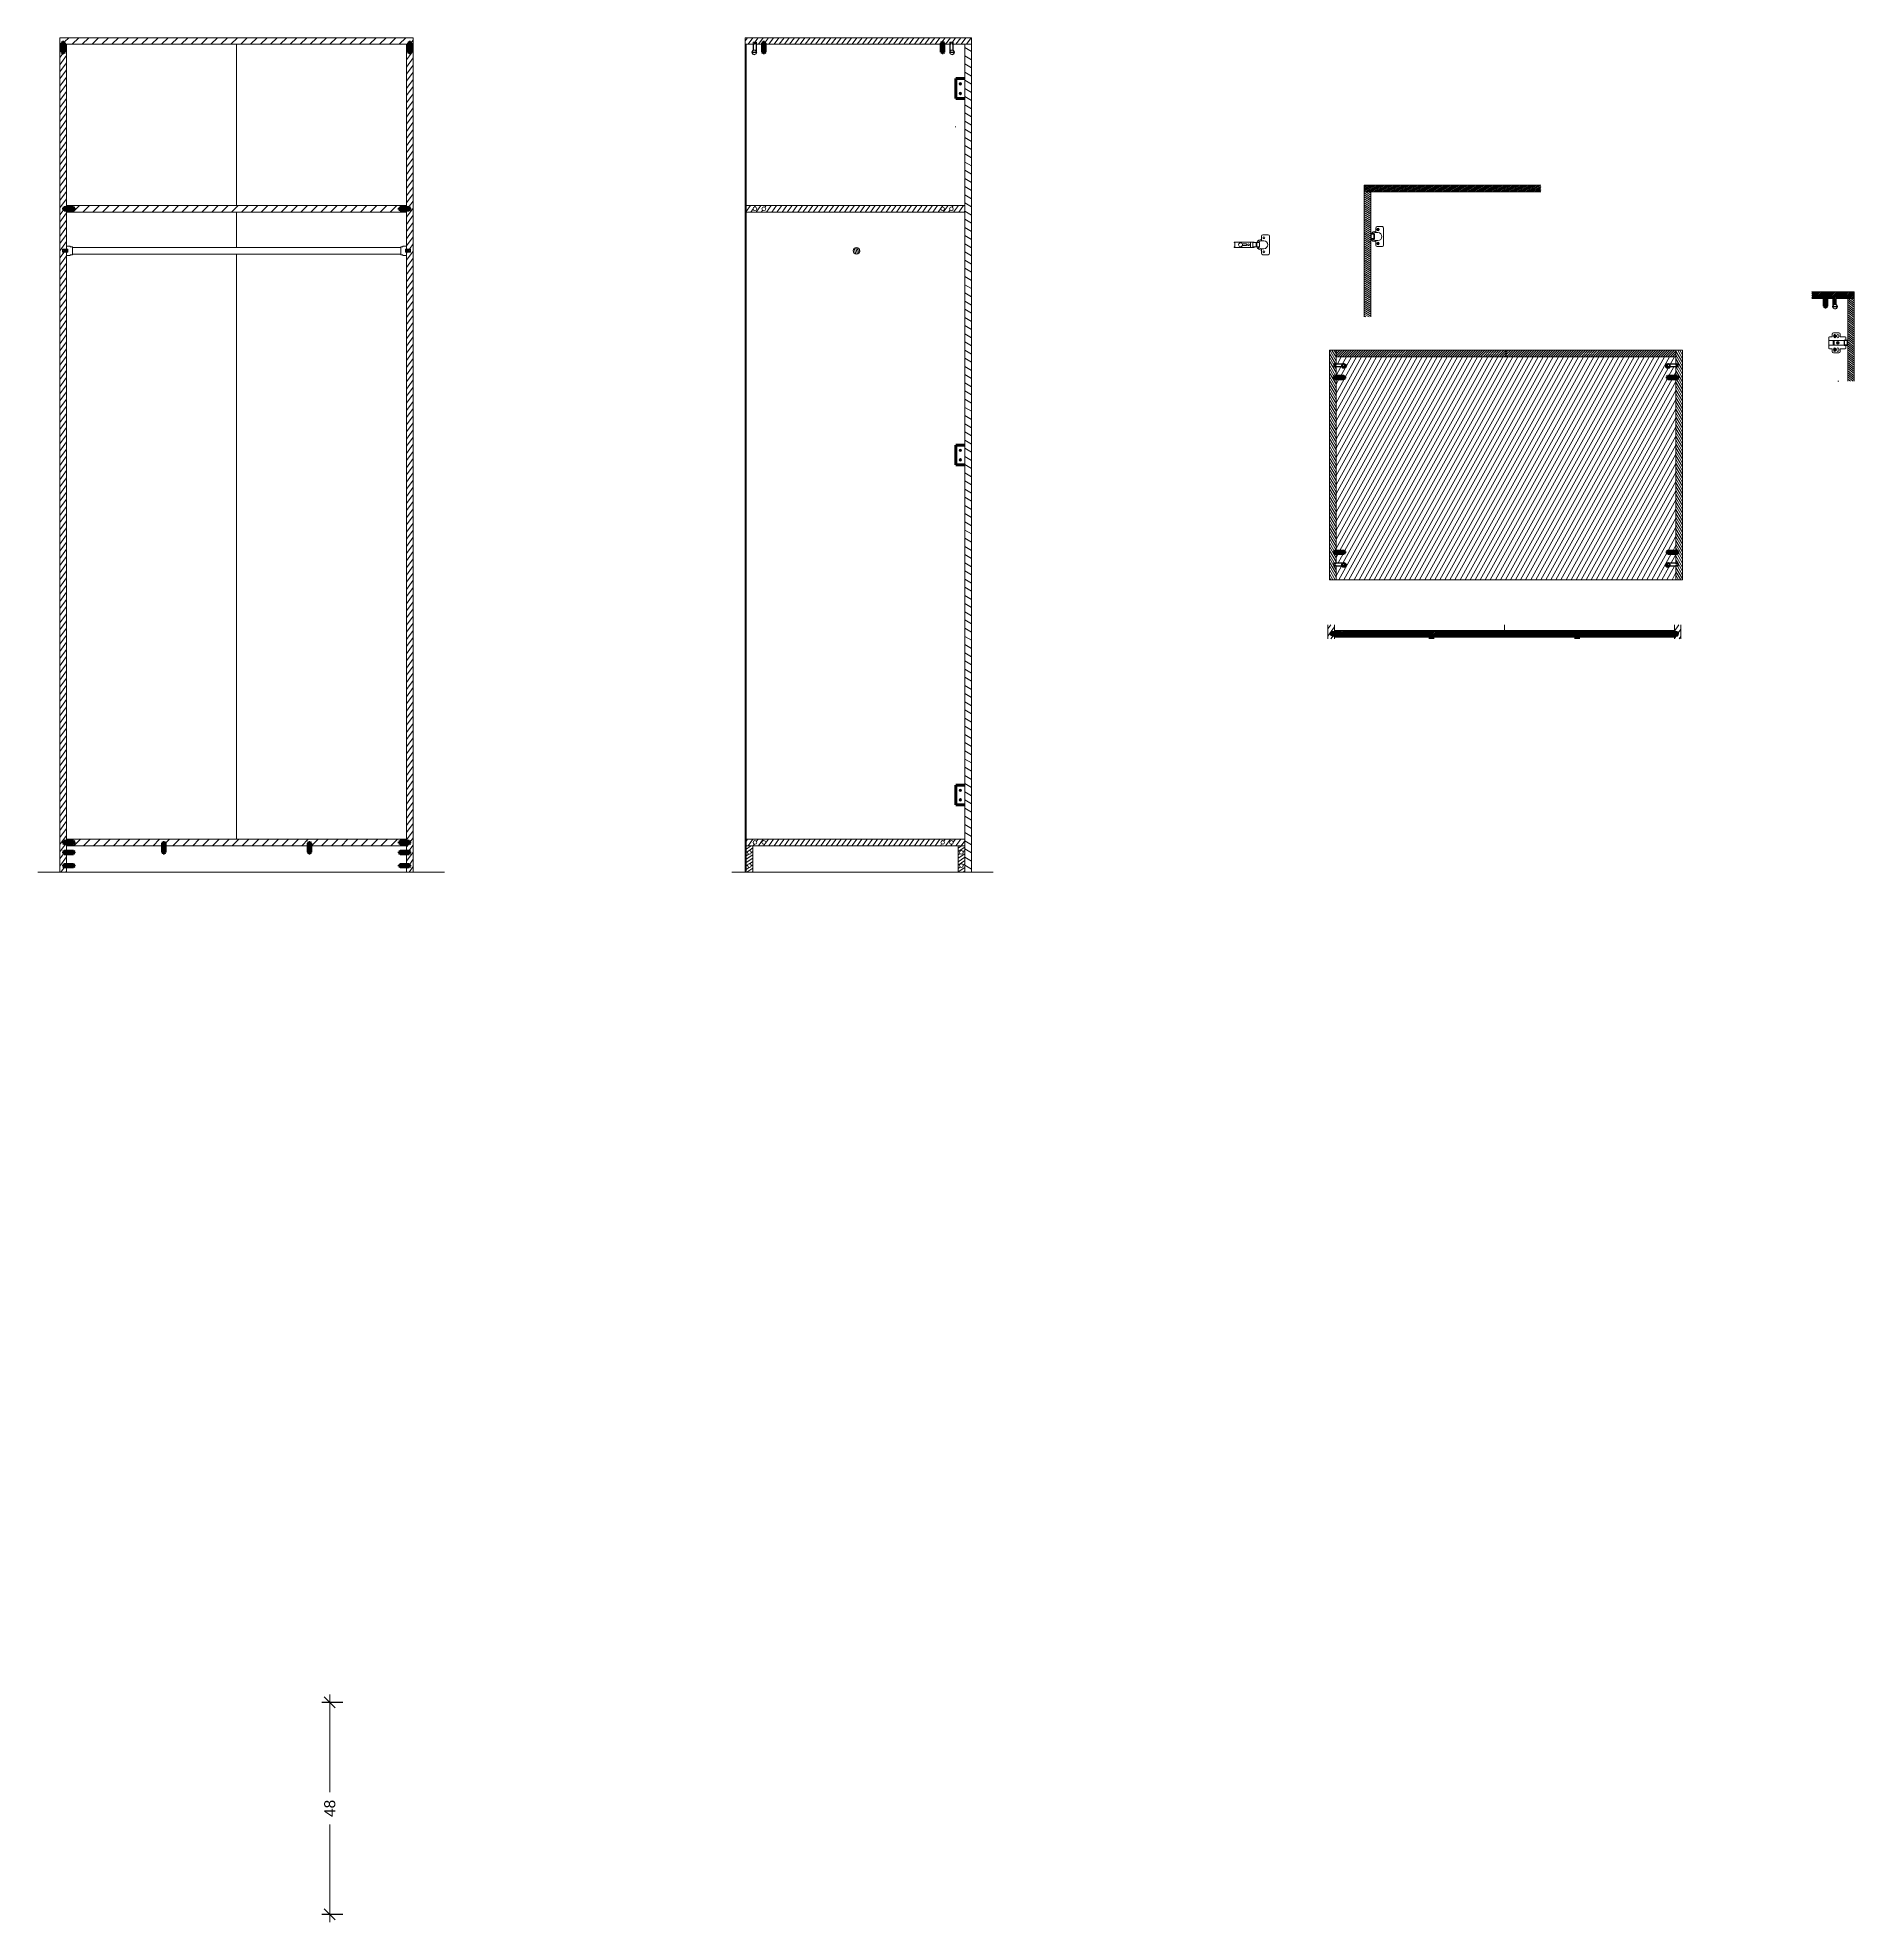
# Model space of a CAD drawing. Header units: millimetres. Extents: x 27 to 1587, y 31 to 458.
# Drawn here: x 605.7 to 1017.2, y 31.3 to 458.1 of the extents above; entities that cross this region are included whole.
import ezdxf

# ---------------------------------------------------------------- set-up
doc = ezdxf.new("R2010")
doc.units = ezdxf.units.MM
doc.header["$MEASUREMENT"] = 0
doc.linetypes.add('ACAD_ISO02W100', pattern=[15, 12, -3])
doc.layers.get('DEFPOINTS').update_dxf_attribs({"color": 210})
for name, color, linetype, lineweight in [('linea di terra', 1, 'Continuous', 18), ('linee non sezionate', 8, 'Continuous', 18), ('linee quote', 6, 'Continuous', 18), ('linee sezionate', 7, 'Continuous', 18), ('retini', 11, 'Continuous', 18), ('riquadro viti', 2, 'Continuous', 18), ('viti e cerniere', 4, 'Continuous', 18)]:
    doc.layers.add(name, color=color, linetype=linetype, lineweight=lineweight)
doc.layers.add('viti sottili', color=4, linetype='Continuous')
doc.styles.add('ARIAL', font='Arial.ttf')
doc.dimstyles.new('E-0050_TICK_12', dxfattribs={"dimtxt": 2.5, "dimasz": 2.5, "dimexe": 1.8, "dimexo": 1.2, "dimgap": 1.8, "dimtad": 0, "dimdec": 0, "dimzin": 0, "dimdsep": 46, "dimtxsty": 'ARIAL', "dimblk": 'OBLIQUE', "dimblk1": 'OBLIQUE', "dimblk2": 'OBLIQUE', "dimcen": 1.8, "dimdle": 1.8, "dimclrd": 256, "dimclre": 256, "dimclrt": 256, "dimadec": 0, "dimazin": 0, "dimtfac": 1, "dimtdec": 0, "dimtmove": 1, "dimatfit": 3, "dimldrblk": 'OPEN90', "dimfxl": 1, "dimtfill": 1, "dimtfillclr": 7, "dimtolj": 1, "dimtzin": 0, "dimlwd": -1, "dimarcsym": 0})
pattern_1 = [(234, (-3009.2064, -1511.5748), (0.77058869, -0.55986545), [])]
pattern_2 = [(45, (-3009.2064, -1511.5748), (-1.122532, 1.122532), [])]
pattern_3 = [(34, (-2959.1471, -1511.5748), (-0.35508749, 0.52643886), [])]
pattern_4 = [(234, (-2959.1471, -1511.5748), (0.77058869, -0.55986545), [])]
pattern_5 = [(234, (-2722.0566, -1464.3288), (0.77058869, -0.55986545), [])]

msp = doc.modelspace()

# ---------------------------------------------------------------- blocks, each defined once
blk = doc.blocks.new('_Oblique')
at = {"color": 0, "linetype": 'ByBlock', "lineweight": -2}
blk.add_line((-0.5, -0.5), (0.5, 0.5), dxfattribs=at)
blk = doc.blocks.new('*D7')
at = {"layer": 'DEFPOINTS', "color": 0, "transparency": 16777216}
for p in [(676.1, 81.08), (671.91, 33.08), (676.1, 33.08)]:
    blk.add_point(p, dxfattribs=at)
at = {"layer": 'linee non sezionate', "transparency": 16777216}
for p, q in [((671.91, 82.88), (671.91, 60.72)), ((671.91, 31.28), (671.91, 53.44))]:
    blk.add_line(p, q, dxfattribs=at)
at = {"layer": 'linee non sezionate', "lineweight": -2, "transparency": 16777216}
for p, q in [((674.9, 81.08), (670.11, 81.08)), ((674.9, 33.08), (670.11, 33.08))]:
    blk.add_line(p, q, dxfattribs=at)
at = {"layer": 'linee non sezionate', "transparency": 16777216, "xscale": 2.5, "yscale": 2.5, "zscale": 2.5}
for p, rotation in [((671.91, 81.08), 90), ((671.91, 33.08), 270)]:
    blk.add_blockref('_Oblique', p, dxfattribs=dict(at, rotation=rotation))
at = {"layer": 'linee non sezionate', "transparency": 16777216, "insert": (671.91, 57.08), "char_height": 2.5, "attachment_point": 5, "rotation": 90, "style": 'ARIAL', "bg_fill": 3, "box_fill_scale": 1.25, "bg_fill_color": 256, "bg_fill_true_color": 13158600, "bg_fill_transparency": 0}
blk.add_mtext('\\A1;48', dxfattribs=at)
blk = doc.blocks.new('_Open90')
at = {"color": 0, "linetype": 'ByBlock', "lineweight": -2}
for p, q in [((0, 0), (-1, 0)), ((-0.5, 0.5), (0, 0)), ((0, 0), (-0.5, -0.5))]:
    blk.add_line(p, q, dxfattribs=at)

# ---------------------------------------------------------------- dimensions: what is measured, and where the dimension line sits
at = {"layer": 'linee non sezionate'}
dim = msp.add_linear_dim(base=(671.91, 33.08), p1=(676.1, 81.08), p2=(676.1, 33.08), angle=90, dimstyle='E-0050_TICK_12', dxfattribs=at)
dim.commit()
dim.dimension.update_dxf_attribs({"geometry": '*D7', "text_midpoint": (671.91, 57.08)})

# ---------------------------------------------------------------- hatches: boundary and pattern name
at = {"layer": 'retini'}
h = msp.add_hatch(dxfattribs=at)
h.set_pattern_fill('ANSI31', color=256, scale=0.5)
h.set_pattern_definition(pattern_2)
h.paths.add_polyline_path([(690.8, 458.08), (610.8, 458.08), (610.8, 456.58), (611.18, 456.58), (611.18, 457.11), (611.89, 457.11), (611.89, 456.58), (689.3, 456.58), (689.69, 456.58), (689.69, 457.11), (690.4, 457.11), (690.4, 456.58), (690.8, 456.58)])
h = msp.add_hatch(dxfattribs=at)
h.set_pattern_fill('ANSI31', color=256, scale=0.3, angle=189)
h.set_pattern_definition(pattern_4)
h.paths.add_polyline_path([(817.22, 458.08), (766.02, 458.08), (766.02, 456.58), (767.81, 456.58), (767.81, 457.08), (768.54, 457.08), (768.54, 456.58), (769.86, 456.58), (769.86, 457.11), (770.57, 457.11), (770.57, 456.58), (810.36, 456.58), (810.36, 457.11), (811.07, 457.11), (811.07, 456.58), (812.37, 456.58), (812.37, 457.05), (812.37, 457.08), (813.1, 457.08), (813.1, 456.58), (817.22, 456.58)])
h = msp.add_hatch(dxfattribs=at)
h.set_pattern_fill('ANSI31', color=256, scale=0.3, angle=189)
h.set_pattern_definition(pattern_1)
h.paths.add_polyline_path([(612.3, 456.58), (611.89, 456.58), (611.89, 454.57), (611.18, 454.57), (611.18, 456.58), (610.8, 456.58), (610.8, 269.08), (612.3, 269.08), (612.3, 270.22), (611.55, 270.22), (611.55, 270.93), (612.3, 270.93), (612.3, 273.23), (611.55, 273.23), (611.55, 273.94), (612.3, 273.94), (612.3, 275.46), (611.55, 275.46), (611.55, 276.16), (612.3, 276.16), (612.3, 409.5), (611.4, 409.5), (611.4, 410.18), (612.3, 410.18), (612.3, 418.95), (611.55, 418.95), (611.55, 419.66), (612.3, 419.66)])
h = msp.add_hatch(dxfattribs=at)
h.set_pattern_fill('ANSI31', color=256, scale=0.3, angle=189)
h.set_pattern_definition(pattern_1)
h.paths.add_polyline_path([(690.8, 456.58), (690.4, 456.58), (690.4, 454.57), (689.69, 454.57), (689.69, 456.58), (689.3, 456.58), (689.3, 419.66), (690.12, 419.66), (690.12, 418.95), (689.3, 418.95), (689.3, 410.18), (690.2, 410.18), (690.2, 409.84), (690.2, 409.5), (689.3, 409.5), (689.3, 276.16), (690.12, 276.16), (690.12, 275.46), (689.3, 275.46), (689.3, 273.94), (690.12, 273.94), (690.12, 273.23), (689.3, 273.23), (689.3, 270.93), (690.12, 270.93), (690.12, 270.22), (689.3, 270.22), (689.3, 269.08), (690.8, 269.08)])
h = msp.add_hatch(dxfattribs=at)
h.set_pattern_fill('ANSI31', color=256, scale=0.5, angle=104)
h.set_pattern_definition([(149, (-2959.147, -1511.5748), (-0.81762294, -1.3607531), [])])
h.paths.add_polyline_path([(817.22, 456.58), (815.72, 456.58), (815.72, 269.08), (817.22, 269.08)])
h = msp.add_hatch(dxfattribs=at)
h.set_pattern_fill('ANSI31', color=256, scale=2, angle=167)
h.paths.add_polyline_path([(946.22, 424.65), (906.22, 424.65), (906.22, 423.15), (946.22, 423.15)])
h = msp.add_hatch(dxfattribs=at)
h.set_pattern_fill('ANSI31', color=256, scale=3, angle=103)
h.paths.add_polyline_path([(907.72, 423.15), (906.22, 423.15), (906.22, 394.83), (907.72, 394.83), (907.72, 412.48), (907.71, 412.48), (907.71, 413.68)])
h = msp.add_hatch(dxfattribs=at)
h.set_pattern_fill('ANSI31', color=256, scale=0.5)
h.set_pattern_definition(pattern_2)
h.paths.add_polyline_path([(689.3, 420.08), (612.3, 420.08), (612.3, 419.66), (614.08, 419.66), (614.08, 418.95), (612.3, 418.95), (612.3, 418.58), (689.3, 418.58), (689.3, 418.95), (687.59, 418.95), (687.59, 419.66), (689.3, 419.66)])
h = msp.add_hatch(dxfattribs=at)
h.set_pattern_fill('ANSI31', color=256, scale=0.3, angle=189)
h.set_pattern_definition(pattern_4)
h.paths.add_polyline_path([(815.72, 420.08), (766.22, 420.08), (766.22, 418.58), (815.72, 418.58)])
h.paths.add_polyline_path([(769.81, 419.33, -1), (770.64, 419.33, -1)], flags=16)
h.paths.add_polyline_path([(767.8, 419.33, -1), (768.63, 419.33, -1)], flags=16)
h.paths.add_polyline_path([(811.14, 419.33, -1), (810.31, 419.33, -1)], flags=16)
h.paths.add_polyline_path([(813.14, 419.33, -1), (812.31, 419.33, -1)], flags=16)
h = msp.add_hatch(dxfattribs=at)
h.set_pattern_fill('ANSI31', color=256, scale=0.1, angle=243)
h.set_pattern_definition([(288, (-2959.14707, -1511.57477), (0.301960444, 0.098112896), [])])
h.paths.add_polyline_path([(791.97, 409.83, 1), (790.47, 409.83, 1)])
h = msp.add_hatch(dxfattribs=at)
h.set_pattern_fill('ANSI31', color=256, scale=2, angle=189)
h.paths.add_polyline_path([(1007.56, 400.49), (1007.56, 398.99), (1010.35, 398.99), (1010.35, 399.52), (1011.06, 399.52), (1011.06, 398.99), (1012.36, 398.99), (1012.36, 399.47), (1012.36, 399.49), (1013.09, 399.49), (1013.09, 398.99), (1017.21, 398.99), (1017.21, 400.49)])
h = msp.add_hatch(dxfattribs=at)
h.set_pattern_fill('ANSI31', color=256, scale=3, angle=278)
h.paths.add_polyline_path([(1015.71, 380.31), (1017.21, 380.3), (1017.21, 398.99), (1015.71, 398.99)])
h = msp.add_hatch(dxfattribs=at)
h.set_pattern_fill('ANSI31', color=256, scale=3.5, angle=255)
h.paths.add_polyline_path([(899.82, 387.31), (898.32, 387.31), (898.32, 335.31), (899.82, 335.31), (899.82, 338.42), (899.31, 338.42), (899.31, 339.15), (899.82, 339.15), (899.82, 341.16), (899.32, 341.16), (899.32, 341.92), (899.82, 341.92), (899.82, 380.73), (899.32, 380.73), (899.32, 381.49), (899.82, 381.49), (899.82, 383.5), (899.32, 383.5), (899.32, 384.23), (899.82, 384.23)])
h.paths.add_polyline_path([(978.32, 387.31), (976.82, 387.31), (976.82, 384.23), (977.29, 384.23), (977.31, 384.23), (977.31, 383.5), (976.82, 383.5), (976.82, 381.49), (977.31, 381.49), (977.31, 381.1), (977.31, 380.73), (976.82, 380.73), (976.82, 341.92), (977.31, 341.92), (977.31, 341.52), (977.31, 341.16), (976.82, 341.16), (976.82, 339.15), (977.28, 339.15), (977.31, 339.15), (977.31, 338.42), (976.82, 338.42), (976.82, 335.31), (978.32, 335.31)])
h = msp.add_hatch(dxfattribs=at)
h.set_pattern_fill('ANSI31', color=256, scale=3)
h.paths.add_polyline_path([(938.27, 387.31), (899.82, 387.31), (899.82, 385.81), (938.27, 385.81)])
h.paths.add_polyline_path([(976.82, 387.31), (938.37, 387.31), (938.37, 385.81), (976.82, 385.81)])
h = msp.add_hatch(dxfattribs=at)
h.set_pattern_fill('ANSI31', color=256, scale=8, angle=196)
h.paths.add_polyline_path([(976.82, 380.73), (974.73, 380.73), (974.73, 381.49), (976.82, 381.49), (976.82, 383.5), (975.49, 383.5, -2.428654), (975.25, 384.23), (976.82, 384.23), (976.82, 385.81), (938.37, 385.81), (899.82, 385.81), (899.82, 384.23), (901.38, 384.23, -2.428654), (901.14, 383.5), (899.82, 383.5), (899.82, 381.49), (901.9, 381.49), (901.9, 381.1), (901.9, 380.73), (899.82, 380.73), (899.82, 341.92), (901.9, 341.92), (901.9, 341.52), (901.9, 341.16), (899.82, 341.16), (899.82, 339.15), (901.37, 339.15, -2.428654), (901.13, 338.42), (899.82, 338.42), (899.82, 335.31), (976.82, 335.31), (976.82, 338.42), (975.48, 338.42, -2.428654), (975.25, 339.15), (976.82, 339.15), (976.82, 341.16), (974.73, 341.16), (974.73, 341.92), (976.82, 341.92)])
h.paths.add_polyline_path([(974.88, 339.11), (975.1, 339.11), (975.1, 338.95), (975.31, 338.95), (975.31, 338.59), (975.1, 338.59), (975.1, 338.43), (974.88, 338.43)], flags=17)
h.paths.add_polyline_path([(974.88, 383.52), (974.88, 384.19), (975.1, 384.19), (975.1, 384.04), (975.32, 384.04), (975.32, 383.67), (975.1, 383.67), (975.1, 383.52)], flags=17)
h.paths.add_polyline_path([(901.74, 339.11), (901.74, 338.43), (901.52, 338.43), (901.52, 338.59), (901.3, 338.59), (901.3, 338.95), (901.52, 338.95), (901.52, 339.11)], flags=17)
h.paths.add_polyline_path([(901.75, 383.52), (901.53, 383.52), (901.53, 383.67), (901.31, 383.67), (901.31, 384.04), (901.53, 384.04), (901.53, 384.19), (901.75, 384.19)], flags=17)
h = msp.add_hatch(dxfattribs=at)
h.set_pattern_fill('ANSI31', color=256, scale=0.3, angle=189)
h.set_pattern_definition(pattern_5)
h.paths.add_polyline_path([(897.95, 321.95), (899.45, 321.95), (899.45, 322.7), (898.7, 322.7), (898.7, 323.41), (899.45, 323.41), (899.45, 325.14), (897.95, 325.14)])
h = msp.add_hatch(dxfattribs=at)
h.set_pattern_fill('ANSI31', color=256, scale=0.3, angle=189)
h.set_pattern_definition(pattern_5)
h.paths.add_polyline_path([(976.45, 321.95), (977.95, 321.95), (977.95, 325.1), (976.45, 325.1), (976.45, 323.41), (977.27, 323.41), (977.27, 322.7), (976.45, 322.7)])
h = msp.add_hatch(dxfattribs=at)
h.set_pattern_fill('ANSI31', color=256, scale=2)
h.paths.add_polyline_path([(974.74, 323.41), (976.45, 323.41), (976.45, 323.82), (899.45, 323.82), (899.45, 323.41), (901.23, 323.41), (901.23, 322.7), (899.45, 322.7), (899.45, 322.32), (921.08, 322.32), (921.08, 323.11), (921.79, 323.11), (921.79, 322.32), (954.08, 322.32), (954.08, 323.14), (954.79, 323.14), (954.79, 322.32), (976.45, 322.32), (976.45, 322.7), (974.74, 322.7)])
h = msp.add_hatch(dxfattribs=at)
h.set_pattern_fill('ANSI31', color=256, scale=0.5)
h.set_pattern_definition(pattern_2)
h.paths.add_polyline_path([(687.59, 276.16), (689.3, 276.16), (689.3, 276.58), (612.3, 276.58), (612.3, 276.16), (614.08, 276.16), (614.08, 275.46), (612.3, 275.46), (612.3, 275.08), (633.93, 275.08), (633.93, 275.86), (634.64, 275.86), (634.64, 275.08), (666.93, 275.08), (666.93, 275.89), (667.64, 275.89), (667.64, 275.08), (689.3, 275.08), (689.3, 275.46), (687.59, 275.46)])
h = msp.add_hatch(dxfattribs=at)
h.set_pattern_fill('ANSI31', color=256, scale=0.3, angle=189)
h.set_pattern_definition(pattern_4)
h.paths.add_polyline_path([(766.22, 276.58), (766.22, 275.08), (815.72, 275.08), (815.72, 276.58)])
h.paths.add_polyline_path([(769.81, 275.83, -1), (770.64, 275.83, -1)], flags=16)
h.paths.add_polyline_path([(767.8, 275.83, -1), (768.63, 275.83, -1)], flags=16)
h.paths.add_polyline_path([(811.14, 275.83, -1), (810.31, 275.83, -1)], flags=16)
h.paths.add_polyline_path([(813.14, 275.83, -1), (812.31, 275.83, -1)], flags=16)
h = msp.add_hatch(dxfattribs=at)
h.set_pattern_fill('ANSI31', color=256, scale=0.2, angle=349)
h.set_pattern_definition(pattern_3)
h.paths.add_polyline_path([(767.72, 275.08), (766.22, 275.08), (766.22, 269.08), (767.72, 269.08)])
h.paths.add_polyline_path([(766.56, 273.58, -1), (767.39, 273.58, -1)], flags=16)
h.paths.add_polyline_path([(767.39, 270.58, -1), (766.56, 270.58, -1)], flags=16)
h = msp.add_hatch(dxfattribs=at)
h.set_pattern_fill('ANSI31', color=256, scale=0.2, angle=349)
h.set_pattern_definition(pattern_3)
h.paths.add_polyline_path([(815.72, 275.08), (814.22, 275.08), (814.22, 269.08), (815.72, 269.08)])
h.paths.add_polyline_path([(815.39, 270.58, -1), (814.56, 270.58, -1)], flags=16)
h.paths.add_polyline_path([(814.56, 273.58, -1), (815.39, 273.58, -1)], flags=16)
at = {"layer": 'viti e cerniere'}
h = msp.add_hatch(dxfattribs=at)
h.set_pattern_fill('ANSI31', color=256, scale=0.5, angle=103)
h.set_pattern_definition([(148, (-107.207256, 24.08921), (-0.033119954, -0.053003006), [])])
h.paths.add_polyline_path([(908.51, 413.68), (907.71, 413.68), (907.71, 412.48), (908.51, 412.48)])
h.paths.add_polyline_path([(908.41, 413.58), (908.41, 412.58), (907.81, 412.58), (907.81, 413.58)], flags=16)
h = msp.add_hatch(dxfattribs=at)
h.set_pattern_fill('ANSI31', color=256, scale=0.5, angle=103)
h.paths.add_polyline_path([(1015.71, 389.59), (1014.92, 389.59), (1014.92, 388.39), (1015.71, 388.39)])
h.paths.add_polyline_path([(1015.61, 389.49), (1015.61, 388.49), (1015.02, 388.49), (1015.02, 389.49)], flags=16)
h = msp.add_hatch(dxfattribs=at)
h.set_pattern_fill('ANSI31', color=256, scale=1.5)
h.paths.add_polyline_path([(901.9, 384.15), (901.87, 384.15, -0.147415), (901.94, 383.59, -0.084542), (901.75, 383.52), (901.75, 383.49), (901.82, 383.49), (901.82, 383.34), (901.43, 383.34), (901.43, 383.49), (901.51, 383.49), (901.51, 383.51, -0.085849), (901.31, 383.59, -0.147415), (901.39, 384.15), (901.36, 384.15, 0.74706), (901.63, 383.23, 0.74706)])
h = msp.add_hatch(dxfattribs=at)
h.set_pattern_fill('ANSI31', color=256, scale=1.5)
h.paths.add_polyline_path([(974.69, 383.59, -0.147415), (974.76, 384.15), (974.73, 384.15, 0.74706), (975, 383.23, 0.74706), (975.27, 384.15), (975.24, 384.15, -0.147415), (975.32, 383.59, -0.085849), (975.12, 383.51), (975.12, 383.49), (975.2, 383.49), (975.2, 383.34), (974.81, 383.34), (974.81, 383.49), (974.88, 383.49), (974.88, 383.52, -0.084542)])
h = msp.add_hatch(dxfattribs=at)
h.set_pattern_fill('ANSI31', color=256, scale=1.5)
h.paths.add_polyline_path([(901.38, 339.07), (901.35, 339.07, 0.74706), (901.62, 338.15, 0.74706), (901.89, 339.07), (901.86, 339.07, -0.147415), (901.93, 338.51, -0.084542), (901.74, 338.43), (901.74, 338.41), (901.81, 338.41), (901.81, 338.26), (901.42, 338.26), (901.42, 338.41), (901.5, 338.41), (901.5, 338.43, -0.085849), (901.3, 338.51, -0.147415)])
h = msp.add_hatch(dxfattribs=at)
h.set_pattern_fill('ANSI31', color=256, scale=1.5)
h.paths.add_polyline_path([(974.76, 339.07), (974.73, 339.07, 0.74706), (975, 338.15, 0.74706), (975.27, 339.07), (975.24, 339.07, -0.147415), (975.31, 338.51, -0.085849), (975.12, 338.43), (975.12, 338.41), (975.19, 338.41), (975.19, 338.26), (974.8, 338.26), (974.8, 338.41), (974.88, 338.41), (974.88, 338.43, -0.084542), (974.68, 338.51, -0.147415)])

# ---------------------------------------------------------------- linework, layer by layer
at = {"layer": 'linea di terra'}
for p, q in [((605.75, 269.08), (697.9, 269.08)), ((762.94, 269.08), (817.22, 269.08)), ((817.22, 269.08), (822.19, 269.08))]:
    msp.add_line(p, q, dxfattribs=at)
at = {"layer": 'linee non sezionate'}
for p, q in [((650.8, 456.58), (650.8, 420.08)), ((650.8, 418.58), (650.8, 410.58)), ((612.3, 410.88), (613.1, 410.88)), ((613.1, 410.88), (613.1, 410.73)), ((613.1, 410.73), (613.6, 410.73)), ((613.6, 410.73), (613.6, 409.08)), ((613.6, 410.58), (687.99, 410.58)), ((687.99, 410.58), (687.99, 410.73)), ((687.99, 410.73), (688.49, 410.73)), ((687.99, 408.93), (687.99, 410.58)), ((688.49, 410.73), (688.49, 410.88)), ((688.49, 410.88), (689.3, 410.88)), ((689.3, 409.84), (689.3, 409.84)), ((613.1, 408.78), (612.3, 408.78)), ((613.1, 408.93), (613.1, 408.78)), ((613.6, 408.93), (613.1, 408.93)), ((613.6, 409.08), (687.99, 409.08)), ((613.6, 409.08), (613.6, 408.93)), ((650.8, 409.08), (650.8, 276.58)), ((688.49, 408.93), (687.99, 408.93)), ((688.49, 408.78), (688.49, 408.93)), ((689.3, 408.78), (688.49, 408.78)), ((937.95, 325.12), (937.95, 323.82))]:
    msp.add_line(p, q, dxfattribs=at)
at = {"layer": 'linee quote'}
for p, q in [((813.72, 437.87), (813.52, 437.87)), ((813.72, 437.87), (813.72, 437.87)), ((813.72, 437.87), (813.72, 437.87)), ((1013.71, 380.28), (1013.51, 380.28)), ((1013.71, 380.28), (1013.71, 380.28)), ((1013.71, 380.28), (1013.71, 380.28))]:
    msp.add_line(p, q, dxfattribs=at)
at = {"layer": 'linee sezionate'}
for p, q in [((817.22, 458.08), (766.02, 458.08)), ((766.02, 458.08), (766.02, 269.08)), ((817.22, 458.08), (817.22, 456.58)), ((610.8, 456.58), (611.18, 456.58)), ((611.89, 456.58), (689.3, 456.58)), ((612.3, 419.66), (612.3, 456.58)), ((766.22, 456.58), (766.22, 276.58)), ((766.22, 456.58), (766.22, 276.58)), ((612.3, 420.08), (689.3, 420.08)), ((612.3, 410.18), (612.3, 418.95)), ((612.3, 418.58), (689.3, 418.58)), ((612.3, 276.16), (612.3, 409.5)), ((1017.21, 400.49), (1007.56, 400.49)), ((1017.21, 400.49), (1017.21, 398.99)), ((898.32, 387.31), (899.82, 387.31)), ((898.32, 335.31), (898.32, 387.31)), ((899.82, 387.31), (899.82, 384.23)), ((899.82, 387.31), (938.27, 387.31)), ((899.82, 385.81), (938.27, 385.81)), ((938.27, 387.31), (938.27, 385.81)), ((938.37, 387.31), (938.37, 385.81)), ((938.37, 387.31), (976.82, 387.31)), ((938.37, 385.81), (976.82, 385.81)), ((978.32, 387.31), (976.82, 387.31)), ((976.82, 387.31), (976.82, 384.23)), ((978.32, 335.31), (978.32, 387.31)), ((899.82, 383.5), (899.82, 381.49)), ((899.82, 380.73), (899.82, 341.92)), ((976.82, 383.5), (976.82, 381.49)), ((976.82, 380.73), (976.82, 341.92)), ((899.82, 341.16), (899.82, 339.15)), ((899.82, 338.42), (899.82, 335.31)), ((976.82, 341.16), (976.82, 339.15)), ((976.82, 338.42), (976.82, 335.31)), ((899.82, 335.31), (898.32, 335.31)), ((899.82, 335.31), (976.82, 335.31)), ((976.82, 335.31), (978.32, 335.31)), ((899.45, 323.41), (899.45, 325.14)), ((899.45, 323.82), (976.45, 323.82)), ((899.45, 321.95), (899.45, 322.7)), ((899.45, 322.32), (921.08, 322.32)), ((921.79, 322.32), (954.08, 322.32)), ((954.79, 322.32), (976.45, 322.32)), ((612.3, 276.58), (689.3, 276.58)), ((612.3, 273.94), (612.3, 275.46)), ((612.3, 275.08), (633.93, 275.08)), ((612.3, 270.93), (612.3, 273.23)), ((634.64, 275.08), (666.93, 275.08)), ((667.64, 275.08), (689.3, 275.08)), ((612.3, 269.08), (612.3, 270.22))]:
    msp.add_line(p, q, dxfattribs=at)
for points in [[(690.8, 456.58), (690.8, 458.08), (610.8, 458.08), (610.8, 269.08)], [(689.69, 456.58), (689.3, 456.58), (689.3, 419.66)], [(690.8, 269.08), (690.8, 456.58), (690.4, 456.58)], [(767.81, 456.58), (766.02, 456.58)], [(769.86, 456.58), (768.54, 456.58)], [(810.36, 456.58), (770.57, 456.58)], [(812.37, 456.58), (811.07, 456.58)], [(817.22, 269.08), (817.22, 456.58), (813.1, 456.58)], [(815.72, 269.08), (815.72, 456.58)], [(689.3, 418.95), (689.3, 410.18)], [(815.72, 420.08), (766.22, 420.08), (766.22, 418.58), (815.72, 418.58)], [(689.3, 409.5), (689.3, 276.16)], [(1010.35, 398.99), (1007.56, 398.99)], [(1012.36, 398.99), (1011.06, 398.99)], [(1017.21, 380.3), (1017.21, 398.99), (1013.09, 398.99)], [(1015.71, 380.31), (1015.71, 398.99)], [(897.95, 325.14), (897.95, 321.95)], [(976.45, 325.1), (976.45, 323.41)], [(977.95, 321.95), (977.95, 325.1)], [(976.45, 322.7), (976.45, 321.95)], [(689.3, 275.46), (689.3, 273.94)], [(689.3, 273.23), (689.3, 270.93)], [(815.72, 276.58), (766.22, 276.58), (766.22, 275.08), (815.72, 275.08)], [(766.22, 275.08), (766.22, 269.08)], [(767.72, 269.08), (767.72, 275.08)], [(814.22, 275.08), (814.22, 269.08)], [(689.3, 270.22), (689.3, 269.08)]]:
    msp.add_lwpolyline(points, dxfattribs=at)
msp.add_circle((791.22, 409.83), 0.75, dxfattribs=at)
at = {"layer": 'riquadro viti', "ltscale": 0.05}
for points in [[(611.18, 454.57), (611.18, 457.11), (611.89, 457.11), (611.89, 454.57)], [(689.69, 454.57), (689.69, 457.11), (690.4, 457.11), (690.4, 454.57)], [(769.86, 454.57), (769.86, 457.11), (770.57, 457.11), (770.57, 454.57)], [(810.36, 454.57), (810.36, 457.11), (811.07, 457.11), (811.07, 454.57)], [(614.08, 418.95), (611.55, 418.95), (611.55, 419.66), (614.08, 419.66)], [(690.12, 418.95), (687.59, 418.95), (687.59, 419.66), (690.12, 419.66)], [(611.4, 409.5), (612.57, 409.5), (612.57, 409.84), (612.57, 410.18), (611.4, 410.18)], [(689.02, 409.5), (690.2, 409.5), (690.2, 409.84), (690.2, 410.18), (689.02, 410.18)], [(1010.35, 396.99), (1010.35, 399.52), (1011.06, 399.52), (1011.06, 396.99)], [(901.23, 322.7), (898.7, 322.7), (898.7, 323.41), (901.23, 323.41)], [(977.27, 322.7), (974.74, 322.7), (974.74, 323.41), (977.27, 323.41)], [(614.08, 275.46), (611.55, 275.46), (611.55, 276.16), (614.08, 276.16)], [(614.08, 273.23), (611.55, 273.23), (611.55, 273.94), (614.08, 273.94)], [(633.93, 273.33), (633.93, 275.86), (634.64, 275.86), (634.64, 273.33)], [(666.93, 273.36), (666.93, 275.89), (667.64, 275.89), (667.64, 273.36)], [(690.12, 275.46), (687.59, 275.46), (687.59, 276.16), (690.12, 276.16)], [(690.12, 273.23), (687.59, 273.23), (687.59, 273.94), (690.12, 273.94)], [(614.08, 270.22), (611.55, 270.22), (611.55, 270.93), (614.08, 270.93)], [(690.12, 270.22), (687.59, 270.22), (687.59, 270.93), (690.12, 270.93)]]:
    msp.add_lwpolyline(points, close=True, dxfattribs=at)
at = {"layer": 'riquadro viti', "ltscale": 0.03}
for points in [[(768.54, 455.02), (768.54, 457.05), (768.54, 457.08), (767.81, 457.08), (767.81, 455.25, 2.428654)], [(812.37, 455.02), (812.37, 457.05), (812.37, 457.08), (813.1, 457.08), (813.1, 455.25, -2.428654)], [(1012.36, 397.43), (1012.36, 399.47), (1012.36, 399.49), (1013.09, 399.49), (1013.09, 397.67, -2.428654)], [(901.38, 384.23), (899.35, 384.23), (899.32, 384.23), (899.32, 383.5), (901.14, 383.5, 2.428654)], [(975.25, 384.23), (977.29, 384.23), (977.31, 384.23), (977.31, 383.5), (975.49, 383.5, -2.428654)], [(901.37, 339.15), (899.34, 339.15), (899.31, 339.15), (899.31, 338.42), (901.13, 338.42, 2.428654)], [(975.25, 339.15), (977.28, 339.15), (977.31, 339.15), (977.31, 338.42), (975.48, 338.42, -2.428654)]]:
    msp.add_lwpolyline(points, format="xyb", close=True, dxfattribs=at)
at = {"layer": 'riquadro viti', "linetype": 'ACAD_ISO02W100', "ltscale": 0.2}
for points in [[(899.32, 381.49), (901.9, 381.49), (901.9, 381.1), (901.9, 380.73), (899.32, 380.73)], [(974.73, 381.49), (977.31, 381.49), (977.31, 381.1), (977.31, 380.73), (974.73, 380.73)], [(899.32, 341.92), (901.9, 341.92), (901.9, 341.52), (901.9, 341.16), (899.32, 341.16)], [(974.73, 341.92), (977.31, 341.92), (977.31, 341.52), (977.31, 341.16), (974.73, 341.16)]]:
    msp.add_lwpolyline(points, close=True, dxfattribs=at)
at = {"layer": 'riquadro viti', "ltscale": 0.05}
for points in [[(921.08, 321.95), (921.08, 323.11), (921.79, 323.11), (921.79, 321.95)], [(954.08, 321.95), (954.08, 323.14), (954.79, 323.14), (954.79, 321.95)]]:
    msp.add_lwpolyline(points, dxfattribs=at)
at = {"layer": 'viti e cerniere', "linetype": 'ByBlock', "lineweight": 100}
for p, q in [((611.4, 457.05), (611.24, 456.87)), ((611.24, 454.83), (611.24, 456.87)), ((611.69, 457.05), (611.4, 457.05)), ((611.84, 456.87), (611.69, 457.05)), ((611.84, 456.87), (611.84, 454.83)), ((689.9, 457.05), (689.74, 456.87)), ((689.74, 454.83), (689.74, 456.87)), ((690.19, 457.05), (689.9, 457.05)), ((690.34, 456.87), (690.19, 457.05)), ((690.34, 456.87), (690.34, 454.83)), ((770.08, 457.05), (769.92, 456.87)), ((769.92, 454.83), (769.92, 456.87)), ((770.37, 457.05), (770.08, 457.05)), ((770.52, 456.87), (770.37, 457.05)), ((770.52, 456.87), (770.52, 454.83)), ((810.58, 457.05), (810.42, 456.87)), ((810.42, 454.83), (810.42, 456.87)), ((810.87, 457.05), (810.58, 457.05)), ((811.02, 456.87), (810.87, 457.05)), ((811.02, 456.87), (811.02, 454.83)), ((611.4, 454.65), (611.24, 454.83)), ((611.69, 454.65), (611.4, 454.65)), ((611.84, 454.83), (611.69, 454.65)), ((689.9, 454.65), (689.74, 454.83)), ((690.19, 454.65), (689.9, 454.65)), ((690.34, 454.83), (690.19, 454.65)), ((770.08, 454.65), (769.92, 454.83)), ((770.37, 454.65), (770.08, 454.65)), ((770.52, 454.83), (770.37, 454.65)), ((810.58, 454.65), (810.42, 454.83)), ((810.87, 454.65), (810.58, 454.65)), ((811.02, 454.83), (810.87, 454.65)), ((813.72, 444.33), (813.72, 448.83)), ((813.72, 448.83), (815.72, 448.83)), ((815.72, 444.33), (813.72, 444.33)), ((611.78, 419.6), (611.6, 419.45)), ((611.6, 419.45), (611.6, 419.16)), ((611.6, 419.16), (611.78, 419)), ((611.78, 419.6), (613.83, 419.6)), ((613.83, 419), (611.78, 419)), ((613.83, 419.6), (614.01, 419.45)), ((614.01, 419.16), (613.83, 419)), ((614.01, 419.45), (614.01, 419.16)), ((687.82, 419.6), (687.64, 419.45)), ((687.64, 419.45), (687.64, 419.16)), ((687.64, 419.16), (687.82, 419)), ((687.82, 419.6), (689.87, 419.6)), ((689.87, 419), (687.82, 419)), ((689.87, 419.6), (690.05, 419.45)), ((690.05, 419.16), (689.87, 419)), ((690.05, 419.45), (690.05, 419.16)), ((1010.57, 399.47), (1010.41, 399.29)), ((1010.41, 397.24), (1010.41, 399.29)), ((1010.41, 399.29), (1011.01, 399.29)), ((1010.57, 397.06), (1010.41, 397.24)), ((1010.41, 397.24), (1011.01, 397.24)), ((1010.56, 397.24), (1010.56, 399.29)), ((1010.86, 399.47), (1010.57, 399.47)), ((1010.86, 397.06), (1010.57, 397.06)), ((1010.71, 397.24), (1010.71, 399.29)), ((1011.01, 399.29), (1010.86, 399.47)), ((1010.86, 397.24), (1010.86, 399.29)), ((1011.01, 397.24), (1010.86, 397.06)), ((1011.01, 399.29), (1011.01, 397.24)), ((899.57, 381.41), (899.39, 381.26)), ((899.39, 381.26), (899.39, 380.97)), ((899.39, 380.97), (899.57, 380.81)), ((899.57, 381.41), (901.62, 381.41)), ((901.62, 380.81), (899.57, 380.81)), ((901.62, 381.41), (901.8, 381.26)), ((901.8, 380.97), (901.62, 380.81)), ((901.8, 381.26), (901.8, 380.97)), ((974.98, 381.41), (974.8, 381.26)), ((974.8, 381.26), (974.8, 380.97)), ((974.8, 380.97), (974.98, 380.81)), ((974.98, 381.41), (977.03, 381.41)), ((977.03, 380.81), (974.98, 380.81)), ((977.03, 381.41), (977.21, 381.26)), ((977.21, 380.97), (977.03, 380.81)), ((977.21, 381.26), (977.21, 380.97)), ((813.72, 361.33), (813.72, 365.83)), ((813.72, 365.83), (815.72, 365.83)), ((815.72, 361.33), (813.72, 361.33)), ((899.57, 341.83), (899.39, 341.68)), ((899.39, 341.68), (899.39, 341.39)), ((899.57, 341.83), (901.62, 341.83)), ((901.62, 341.83), (901.8, 341.68)), ((901.8, 341.68), (901.8, 341.39)), ((974.98, 341.83), (974.8, 341.68)), ((974.8, 341.68), (974.8, 341.39)), ((974.98, 341.83), (977.03, 341.83)), ((977.03, 341.83), (977.21, 341.68)), ((977.21, 341.68), (977.21, 341.39)), ((899.39, 341.39), (899.57, 341.23)), ((901.62, 341.23), (899.57, 341.23)), ((901.8, 341.39), (901.62, 341.23)), ((974.8, 341.39), (974.98, 341.23)), ((977.03, 341.23), (974.98, 341.23)), ((977.21, 341.39), (977.03, 341.23)), ((898.93, 323.35), (900.98, 323.35)), ((900.98, 323.2), (898.93, 323.2)), ((900.98, 323.05), (898.93, 323.05)), ((900.98, 322.9), (898.93, 322.9)), ((900.98, 322.75), (898.93, 322.75)), ((921.15, 321.95), (921.15, 322.89)), ((921.59, 323.07), (921.3, 323.07)), ((921.3, 322.89), (921.3, 321.95)), ((921.45, 322.89), (921.45, 321.95)), ((921.6, 322.89), (921.6, 321.95)), ((921.75, 322.89), (921.75, 321.95)), ((954.14, 321.95), (954.14, 322.89)), ((954.58, 323.07), (954.29, 323.07)), ((954.29, 322.89), (954.29, 321.95)), ((954.44, 322.89), (954.44, 321.95)), ((954.6, 322.89), (954.6, 321.95)), ((954.75, 322.89), (954.75, 321.95)), ((974.97, 323.35), (977.02, 323.35)), ((977.02, 323.2), (974.97, 323.2)), ((977.02, 323.05), (974.97, 323.05)), ((977.02, 322.9), (974.97, 322.9)), ((977.02, 322.75), (974.97, 322.75)), ((813.72, 284.33), (813.72, 288.83)), ((813.72, 288.83), (815.72, 288.83)), ((815.72, 284.33), (813.72, 284.33)), ((611.78, 276.11), (611.6, 275.96)), ((611.6, 275.96), (611.6, 275.67)), ((611.6, 275.67), (611.78, 275.5)), ((611.78, 273.88), (611.6, 273.73)), ((611.6, 273.73), (611.6, 273.44)), ((611.6, 273.44), (611.78, 273.27)), ((611.78, 276.11), (613.83, 276.11)), ((613.83, 275.5), (611.78, 275.5)), ((611.78, 273.88), (613.83, 273.88)), ((613.83, 273.27), (611.78, 273.27)), ((613.83, 276.11), (614.01, 275.96)), ((614.01, 275.67), (613.83, 275.5)), ((613.83, 273.88), (614.01, 273.73)), ((614.01, 273.44), (613.83, 273.27)), ((614.01, 275.96), (614.01, 275.67)), ((614.01, 273.73), (614.01, 273.44)), ((634.15, 275.83), (633.99, 275.65)), ((633.99, 273.6), (633.99, 275.65)), ((634.15, 273.42), (633.99, 273.6)), ((634.44, 275.83), (634.15, 275.83)), ((634.44, 273.42), (634.15, 273.42)), ((634.59, 275.65), (634.44, 275.83)), ((634.59, 273.6), (634.44, 273.42)), ((634.59, 275.65), (634.59, 273.6)), ((667.14, 275.83), (666.98, 275.65)), ((666.98, 273.6), (666.98, 275.65)), ((667.14, 273.42), (666.98, 273.6)), ((667.43, 275.83), (667.14, 275.83)), ((667.43, 273.42), (667.14, 273.42)), ((667.59, 275.65), (667.43, 275.83)), ((667.59, 273.6), (667.43, 273.42)), ((667.59, 275.65), (667.59, 273.6)), ((687.82, 276.11), (687.64, 275.96)), ((687.64, 275.96), (687.64, 275.67)), ((687.64, 275.67), (687.82, 275.5)), ((687.82, 273.88), (687.64, 273.73)), ((687.64, 273.73), (687.64, 273.44)), ((687.64, 273.44), (687.82, 273.27)), ((687.82, 276.11), (689.87, 276.11)), ((689.87, 275.5), (687.82, 275.5)), ((687.82, 273.88), (689.87, 273.88)), ((689.87, 273.27), (687.82, 273.27)), ((689.87, 276.11), (690.05, 275.96)), ((690.05, 275.67), (689.87, 275.5)), ((689.87, 273.88), (690.05, 273.73)), ((690.05, 273.44), (689.87, 273.27)), ((690.05, 275.96), (690.05, 275.67)), ((690.05, 273.73), (690.05, 273.44)), ((611.78, 270.87), (611.6, 270.72)), ((611.6, 270.72), (611.6, 270.43)), ((611.6, 270.43), (611.78, 270.27)), ((611.78, 270.87), (613.83, 270.87)), ((613.83, 270.27), (611.78, 270.27)), ((613.83, 270.87), (614.01, 270.72)), ((614.01, 270.43), (613.83, 270.27)), ((614.01, 270.72), (614.01, 270.43)), ((687.82, 270.87), (687.64, 270.72)), ((687.64, 270.72), (687.64, 270.43)), ((687.64, 270.43), (687.82, 270.27)), ((687.82, 270.87), (689.87, 270.87)), ((689.87, 270.27), (687.82, 270.27)), ((689.87, 270.87), (690.05, 270.72)), ((690.05, 270.43), (689.87, 270.27)), ((690.05, 270.72), (690.05, 270.43))]:
    msp.add_line(p, q, dxfattribs=at)
at = {"layer": 'viti e cerniere'}
for p, q in [((768, 456.88), (768.07, 456.96)), ((768, 456.88), (768.07, 456.88)), ((768, 456.71), (768.07, 456.79)), ((768, 456.71), (768.07, 456.71)), ((768.07, 456.96), (768.07, 457.05)), ((768.07, 457.05), (768.3, 457.05)), ((768.07, 456.79), (768.07, 456.88)), ((768.07, 456.62), (768.07, 456.71)), ((768.3, 457.05), (768.3, 457.02)), ((768.3, 457.02), (768.37, 457.02)), ((768.3, 456.94), (768.37, 457.02)), ((768.3, 456.85), (768.3, 456.94)), ((768.3, 456.85), (768.37, 456.85)), ((768.3, 456.78), (768.37, 456.85)), ((768.3, 456.68), (768.3, 456.78)), ((768.3, 456.68), (768.37, 456.68)), ((768.3, 456.61), (768.37, 456.68)), ((812.84, 457.05), (812.61, 457.05)), ((812.61, 457.05), (812.61, 457.02)), ((812.61, 456.85), (812.61, 456.94)), ((812.61, 456.68), (812.61, 456.78)), ((812.84, 456.96), (812.84, 457.05)), ((812.84, 456.79), (812.84, 456.88)), ((812.84, 456.62), (812.84, 456.71)), ((767.7, 454.74), (767.8, 454.77)), ((767.7, 454.74), (767.8, 454.7)), ((767.8, 454.77), (767.8, 454.7)), ((768.41, 454.77), (767.82, 454.77)), ((768.11, 454.77), (767.82, 454.77)), ((767.82, 454.77), (767.82, 454.7)), ((768.41, 454.7), (767.82, 454.7)), ((768.03, 456.58), (767.9, 456.58)), ((767.9, 456.58), (767.9, 455.24)), ((768.03, 456.58), (768.07, 456.62)), ((768.3, 456.58), (768.3, 456.61)), ((768.45, 456.58), (768.3, 456.58)), ((768.41, 454.77), (768.41, 454.7)), ((768.45, 455.08), (768.45, 456.58)), ((768.45, 455.18), (768.45, 455.18)), ((768.45, 455.08), (768.45, 455.08)), ((812.46, 456.58), (812.61, 456.58)), ((812.46, 455.08), (812.46, 456.58)), ((812.46, 455.18), (812.46, 455.18)), ((812.47, 455.08), (812.46, 455.08)), ((812.49, 454.74), (812.59, 454.77)), ((812.49, 454.74), (812.59, 454.7)), ((812.59, 454.77), (812.59, 454.7)), ((812.61, 456.58), (812.61, 456.61)), ((813.2, 454.77), (812.61, 454.77)), ((812.91, 454.77), (812.61, 454.77)), ((812.61, 454.77), (812.61, 454.7)), ((813.2, 454.7), (812.61, 454.7)), ((812.89, 456.58), (813.01, 456.58)), ((813.01, 456.58), (813.01, 455.24)), ((813.2, 454.77), (813.2, 454.7)), ((814.45, 447.63), (815.02, 447.63)), ((814.45, 445.46), (815.02, 445.46)), ((814.73, 447.34), (814.73, 447.92)), ((814.73, 447.63), (814.73, 447.63)), ((814.74, 445.17), (814.74, 445.75)), ((814.74, 445.46), (814.74, 445.46)), ((946.22, 424.65), (906.22, 424.65)), ((906.22, 424.65), (906.22, 394.83)), ((946.22, 423.15), (906.22, 423.15)), ((907.72, 423.15), (907.72, 394.83)), ((908.81, 413.94), (908.81, 414.99)), ((909.11, 415.29), (910.31, 415.29)), ((910.61, 414.99), (910.61, 411.09)), ((611.7, 409.96), (611.59, 409.96)), ((611.78, 410.04), (611.7, 409.96)), ((611.78, 410.04), (611.78, 409.96)), ((611.88, 409.96), (611.78, 409.96)), ((611.96, 410.04), (611.88, 409.96)), ((611.96, 410.04), (611.96, 409.96)), ((612.06, 409.96), (611.96, 409.96)), ((612.14, 410.04), (612.06, 409.96)), ((612.14, 410.04), (612.14, 409.96)), ((612.24, 409.96), (612.14, 409.96)), ((612.29, 410), (612.24, 409.96)), ((612.34, 410.14), (612.3, 410.14)), ((612.3, 410.14), (612.3, 409.54)), ((689.3, 409.96), (689.34, 409.96)), ((689.34, 409.96), (689.42, 410.04)), ((689.42, 409.96), (689.42, 410.04)), ((689.42, 409.96), (689.52, 409.96)), ((689.52, 409.96), (689.6, 410.04)), ((689.6, 409.96), (689.6, 410.04)), ((689.6, 409.96), (689.7, 409.96)), ((689.7, 409.96), (689.78, 410.04)), ((689.78, 409.96), (689.78, 410.04)), ((689.88, 409.96), (689.96, 410.04)), ((689.96, 409.96), (689.96, 410.04)), ((689.96, 409.96), (690.04, 409.96)), ((881.27, 411.78), (876.77, 411.78)), ((876.77, 411.68), (876.77, 411.78)), ((876.77, 411.68), (876.92, 411.68)), ((876.77, 410.58), (876.77, 410.68)), ((876.77, 410.68), (876.92, 410.68)), ((881.27, 410.58), (876.77, 410.58)), ((876.92, 410.68), (876.92, 411.68)), ((879.43, 411.38), (878.6, 411.38)), ((878.6, 410.98), (879.43, 410.98)), ((880.48, 411.78), (880.48, 410.58)), ((882.47, 411.68), (880.97, 411.68)), ((880.97, 410.68), (880.97, 411.68)), ((882.47, 410.68), (880.97, 410.68)), ((881.27, 411.68), (881.27, 411.78)), ((881.27, 410.68), (881.27, 410.58)), ((881.72, 411.68), (881.72, 410.68)), ((881.87, 411.68), (881.87, 410.68)), ((882.47, 410.68), (882.47, 411.68)), ((882.96, 412.08), (882.96, 413.13)), ((883.46, 412.08), (882.96, 412.08)), ((882.96, 409.23), (882.96, 410.28)), ((883.46, 410.28), (882.96, 410.28)), ((883.26, 413.43), (884.46, 413.43)), ((884.76, 413.13), (884.76, 409.23)), ((909.31, 413.94), (908.81, 413.94)), ((908.81, 411.09), (908.81, 412.14)), ((909.31, 412.14), (908.81, 412.14)), ((910.31, 410.79), (909.11, 410.79)), ((611.63, 409.71), (611.55, 409.71)), ((611.63, 409.71), (611.63, 409.63)), ((611.71, 409.71), (611.63, 409.63)), ((611.81, 409.71), (611.81, 409.63)), ((611.89, 409.71), (611.81, 409.63)), ((611.99, 409.71), (611.89, 409.71)), ((611.99, 409.71), (611.99, 409.63)), ((612.07, 409.71), (611.99, 409.63)), ((612.18, 409.71), (612.07, 409.71)), ((612.18, 409.71), (612.18, 409.63)), ((612.26, 409.71), (612.18, 409.63)), ((612.29, 409.71), (612.26, 409.71)), ((612.3, 409.54), (612.34, 409.54)), ((689.3, 409.67), (689.35, 409.71)), ((689.35, 409.71), (689.45, 409.71)), ((689.45, 409.63), (689.53, 409.71)), ((689.45, 409.63), (689.45, 409.71)), ((689.53, 409.71), (689.63, 409.71)), ((689.63, 409.63), (689.71, 409.71)), ((689.63, 409.63), (689.63, 409.71)), ((689.71, 409.71), (689.82, 409.71)), ((689.82, 409.63), (689.9, 409.71)), ((689.82, 409.63), (689.82, 409.71)), ((689.9, 409.71), (690, 409.71)), ((884.46, 408.93), (883.26, 408.93)), ((1012.45, 398.96), (1013, 398.96)), ((1012.45, 397.49), (1012.45, 398.96)), ((1013, 398.86), (1012.45, 398.86)), ((1012.45, 397.6), (1012.45, 397.6)), ((1012.53, 397.57), (1012.45, 397.57)), ((1012.45, 397.57), (1012.45, 397.57)), ((1012.48, 397.15), (1012.58, 397.19)), ((1012.48, 397.15), (1012.58, 397.12)), ((1012.5, 397.57), (1012.5, 398.86)), ((1012.6, 399.4), (1012.53, 399.4)), ((1012.53, 399.4), (1012.9, 399.27)), ((1012.6, 399.33), (1012.53, 399.4)), ((1012.6, 399.23), (1012.53, 399.23)), ((1012.53, 399.23), (1012.9, 399.1)), ((1012.6, 399.16), (1012.53, 399.23)), ((1012.6, 398.99), (1012.53, 399.07)), ((1012.6, 399.07), (1012.53, 399.07)), ((1012.53, 399.07), (1012.82, 398.96)), ((1012.58, 397.19), (1012.58, 397.12)), ((1012.83, 399.44), (1012.6, 399.44)), ((1012.6, 399.44), (1012.6, 399.4)), ((1012.83, 399.34), (1012.6, 399.4)), ((1012.6, 399.23), (1012.6, 399.33)), ((1012.83, 399.27), (1012.6, 399.33)), ((1012.83, 399.17), (1012.6, 399.23)), ((1012.6, 399.07), (1012.6, 399.16)), ((1012.83, 399.1), (1012.6, 399.16)), ((1012.83, 399), (1012.6, 399.07)), ((1012.6, 398.96), (1012.6, 398.99)), ((1012.72, 398.96), (1012.6, 398.99)), ((1013.19, 397.19), (1012.6, 397.19)), ((1012.9, 397.19), (1012.6, 397.19)), ((1012.6, 397.19), (1012.6, 397.12)), ((1013.19, 397.12), (1012.6, 397.12)), ((1012.72, 398.86), (1012.67, 398.86)), ((1012.67, 398.86), (1012.67, 397.65)), ((1012.74, 398.86), (1012.7, 398.86)), ((1012.72, 398.86), (1012.76, 398.86)), ((1012.76, 398.86), (1012.76, 397.68)), ((1012.83, 399.34), (1012.83, 399.44)), ((1012.9, 399.27), (1012.83, 399.34)), ((1012.83, 399.17), (1012.83, 399.27)), ((1012.9, 399.27), (1012.83, 399.27)), ((1012.9, 399.1), (1012.83, 399.17)), ((1012.83, 399), (1012.83, 399.1)), ((1012.9, 399.1), (1012.83, 399.1)), ((1012.87, 398.96), (1012.83, 399)), ((1012.95, 398.86), (1012.95, 397.67)), ((1013, 398.96), (1013, 397.66)), ((1013.19, 397.19), (1013.19, 397.12)), ((1011.42, 390.12), (1011.42, 387.82)), ((1014.92, 389.47), (1011.42, 389.47)), ((1014.92, 388.47), (1011.42, 388.47)), ((1012.22, 390.32), (1011.62, 390.32)), ((1012.22, 390.32), (1012.22, 390.92)), ((1012.42, 389.47), (1012.42, 388.47)), ((1012.52, 391.22), (1013.72, 391.22)), ((1012.62, 389.47), (1012.62, 388.47)), ((1013.27, 390.67), (1013.27, 390.34)), ((1013.67, 390.34), (1013.67, 390.67)), ((1014.02, 390.92), (1014.02, 390.32)), ((1014.02, 390.32), (1015.12, 390.32)), ((1015.32, 390.12), (1015.32, 389.59)), ((1015.32, 388.39), (1015.32, 387.82)), ((899.82, 384.13), (899.82, 383.97)), ((901.31, 384.13), (899.82, 384.13)), ((901.21, 384.13), (901.21, 384.13)), ((901.31, 384.12), (901.31, 384.13)), ((975.32, 384.13), (976.81, 384.13)), ((975.32, 384.12), (975.32, 384.13)), ((975.42, 384.13), (975.42, 384.13)), ((976.81, 384.13), (976.81, 383.97)), ((1012.22, 387.62), (1011.62, 387.62)), ((1012.22, 387.02), (1012.22, 387.62)), ((1013.72, 386.72), (1012.52, 386.72)), ((1012.54, 387.59), (1012.54, 387.61)), ((1012.54, 387.24), (1012.54, 387.25)), ((1012.99, 387.61), (1012.99, 387.6)), ((1013.24, 387.24), (1013.24, 387.61)), ((1013.69, 387.61), (1013.69, 387.24)), ((1014.02, 387.62), (1014.02, 387.02)), ((1014.02, 387.62), (1015.12, 387.62)), ((899.35, 383.74), (899.35, 383.97)), ((899.35, 383.97), (899.38, 383.97)), ((899.44, 383.74), (899.35, 383.74)), ((899.38, 383.97), (899.38, 384.04)), ((899.45, 383.97), (899.38, 384.04)), ((899.51, 383.67), (899.44, 383.74)), ((899.55, 383.97), (899.45, 383.97)), ((899.61, 383.74), (899.51, 383.74)), ((899.51, 383.67), (899.51, 383.74)), ((899.55, 383.97), (899.55, 384.04)), ((899.62, 383.97), (899.55, 384.04)), ((899.68, 383.67), (899.61, 383.74)), ((899.72, 383.97), (899.62, 383.97)), ((899.78, 383.74), (899.68, 383.74)), ((899.68, 383.67), (899.68, 383.74)), ((899.79, 383.97), (899.72, 384.04)), ((899.72, 383.97), (899.72, 384.04)), ((899.82, 383.7), (899.78, 383.74)), ((899.82, 383.97), (899.79, 383.97)), ((899.82, 383.7), (899.82, 383.58)), ((899.82, 383.58), (901.15, 383.58)), ((901.31, 383.67), (901.31, 383.89)), ((901.53, 383.67), (901.31, 383.67)), ((901.31, 383.6), (901.31, 383.67)), ((901.53, 384.04), (901.35, 384.04)), ((975.1, 384.04), (975.29, 384.04)), ((975.1, 383.67), (975.32, 383.67)), ((975.32, 383.67), (975.32, 383.89)), ((975.32, 383.6), (975.32, 383.67)), ((976.81, 383.58), (975.48, 383.58)), ((976.81, 383.97), (976.84, 383.97)), ((976.81, 383.7), (976.85, 383.74)), ((976.81, 383.7), (976.81, 383.58)), ((976.84, 383.97), (976.92, 384.04)), ((976.85, 383.74), (976.95, 383.74)), ((976.92, 383.97), (976.92, 384.04)), ((976.92, 383.97), (977.01, 383.97)), ((976.95, 383.67), (977.02, 383.74)), ((976.95, 383.67), (976.95, 383.74)), ((977.01, 383.97), (977.08, 384.04)), ((977.02, 383.74), (977.12, 383.74)), ((977.08, 383.97), (977.08, 384.04)), ((977.08, 383.97), (977.18, 383.97)), ((977.12, 383.67), (977.19, 383.74)), ((977.12, 383.67), (977.12, 383.74)), ((977.18, 383.97), (977.25, 384.04)), ((977.19, 383.74), (977.29, 383.74)), ((977.25, 383.97), (977.25, 384.04)), ((977.29, 383.97), (977.25, 383.97)), ((977.29, 383.74), (977.29, 383.97)), ((814.53, 364.58), (814.53, 364.68)), ((814.53, 364.68), (814.68, 364.68)), ((814.68, 364.58), (814.53, 364.58)), ((814.68, 364.83), (814.78, 364.83)), ((814.68, 364.68), (814.68, 364.83)), ((814.68, 364.58), (814.78, 364.68)), ((814.78, 364.58), (814.68, 364.68)), ((814.68, 364.43), (814.68, 364.58)), ((814.78, 364.43), (814.68, 364.43)), ((814.78, 364.83), (814.78, 364.68)), ((814.78, 364.68), (814.93, 364.68)), ((814.93, 364.58), (814.78, 364.58)), ((814.78, 364.58), (814.78, 364.43)), ((814.93, 364.68), (814.93, 364.58)), ((814.54, 362.41), (814.54, 362.51)), ((814.54, 362.51), (814.69, 362.51)), ((814.69, 362.41), (814.54, 362.41)), ((814.69, 362.66), (814.79, 362.66)), ((814.69, 362.51), (814.69, 362.66)), ((814.69, 362.41), (814.79, 362.51)), ((814.79, 362.41), (814.69, 362.51)), ((814.69, 362.26), (814.69, 362.41)), ((814.79, 362.26), (814.69, 362.26)), ((814.79, 362.66), (814.79, 362.51)), ((814.79, 362.51), (814.94, 362.51)), ((814.94, 362.41), (814.79, 362.41)), ((814.79, 362.41), (814.79, 362.26)), ((814.94, 362.51), (814.94, 362.41)), ((899.34, 338.66), (899.34, 338.89)), ((899.34, 338.89), (899.37, 338.89)), ((899.43, 338.66), (899.34, 338.66)), ((899.37, 338.89), (899.37, 338.96)), ((899.44, 338.89), (899.37, 338.96)), ((899.5, 338.59), (899.43, 338.66)), ((899.54, 338.89), (899.44, 338.89)), ((899.6, 338.66), (899.5, 338.66)), ((899.5, 338.59), (899.5, 338.66)), ((899.54, 338.89), (899.54, 338.96)), ((899.61, 338.89), (899.54, 338.96)), ((899.67, 338.59), (899.6, 338.66)), ((899.71, 338.89), (899.61, 338.89)), ((899.77, 338.66), (899.67, 338.66)), ((899.67, 338.59), (899.67, 338.66)), ((899.78, 338.89), (899.71, 338.96)), ((899.71, 338.89), (899.71, 338.96)), ((899.81, 338.61), (899.77, 338.66)), ((899.81, 338.89), (899.78, 338.89)), ((899.81, 339.04), (899.81, 338.89)), ((901.3, 339.04), (899.81, 339.04)), ((899.81, 338.61), (899.81, 338.49)), ((899.81, 338.49), (901.14, 338.49)), ((901.2, 339.04), (901.2, 339.04)), ((901.3, 339.04), (901.3, 339.04)), ((901.3, 338.59), (901.3, 338.81)), ((901.52, 338.59), (901.3, 338.59)), ((901.3, 338.51), (901.3, 338.59)), ((901.52, 338.95), (901.34, 338.95)), ((975.1, 338.95), (975.28, 338.95)), ((975.1, 338.59), (975.31, 338.59)), ((975.31, 339.04), (976.81, 339.04)), ((975.31, 339.04), (975.31, 339.04)), ((975.31, 338.59), (975.31, 338.81)), ((975.31, 338.51), (975.31, 338.59)), ((975.41, 339.04), (975.41, 339.04)), ((976.81, 338.49), (975.47, 338.49)), ((976.81, 339.04), (976.81, 338.89)), ((976.81, 338.89), (976.84, 338.89)), ((976.81, 338.61), (976.85, 338.66)), ((976.81, 338.61), (976.81, 338.49)), ((976.84, 338.89), (976.91, 338.96)), ((976.85, 338.66), (976.94, 338.66)), ((976.91, 338.89), (976.91, 338.96)), ((976.91, 338.89), (977.01, 338.89)), ((976.94, 338.59), (977.02, 338.66)), ((976.94, 338.59), (976.94, 338.66)), ((977.01, 338.89), (977.08, 338.96)), ((977.02, 338.66), (977.11, 338.66)), ((977.08, 338.89), (977.08, 338.96)), ((977.08, 338.89), (977.17, 338.89)), ((977.11, 338.59), (977.19, 338.66)), ((977.11, 338.59), (977.11, 338.66)), ((977.17, 338.89), (977.25, 338.96)), ((977.19, 338.66), (977.28, 338.66)), ((977.25, 338.89), (977.25, 338.96)), ((977.28, 338.89), (977.25, 338.89)), ((977.28, 338.66), (977.28, 338.89)), ((814.53, 287.58), (814.53, 287.68)), ((814.53, 287.68), (814.68, 287.68)), ((814.68, 287.58), (814.53, 287.58)), ((814.68, 287.83), (814.78, 287.83)), ((814.68, 287.68), (814.68, 287.83)), ((814.68, 287.58), (814.78, 287.68)), ((814.78, 287.58), (814.68, 287.68)), ((814.68, 287.43), (814.68, 287.58)), ((814.78, 287.43), (814.68, 287.43)), ((814.78, 287.83), (814.78, 287.68)), ((814.78, 287.68), (814.93, 287.68)), ((814.93, 287.58), (814.78, 287.58)), ((814.78, 287.58), (814.78, 287.43)), ((814.93, 287.68), (814.93, 287.58)), ((814.54, 285.41), (814.54, 285.51)), ((814.54, 285.51), (814.69, 285.51)), ((814.69, 285.41), (814.54, 285.41)), ((814.69, 285.66), (814.79, 285.66)), ((814.69, 285.51), (814.69, 285.66)), ((814.69, 285.41), (814.79, 285.51)), ((814.79, 285.41), (814.69, 285.51)), ((814.69, 285.26), (814.69, 285.41)), ((814.79, 285.26), (814.69, 285.26)), ((814.79, 285.66), (814.79, 285.51)), ((814.79, 285.51), (814.94, 285.51)), ((814.94, 285.41), (814.79, 285.41)), ((814.79, 285.41), (814.79, 285.26)), ((814.94, 285.51), (814.94, 285.41))]:
    msp.add_line(p, q, dxfattribs=at)
for points in [[(812.61, 457.02), (812.54, 457.02)], [(812.61, 456.94), (812.54, 457.02)], [(812.61, 456.85), (812.54, 456.85)], [(812.61, 456.78), (812.54, 456.85)], [(812.61, 456.68), (812.54, 456.68)], [(812.61, 456.61), (812.54, 456.68)], [(812.92, 456.88), (812.84, 456.96)], [(812.92, 456.88), (812.84, 456.88)], [(812.92, 456.71), (812.84, 456.79)], [(812.92, 456.71), (812.84, 456.71)], [(812.89, 456.58), (812.84, 456.62)], [(909.28, 414.58), (909.13, 414.58), (909.13, 414.68), (909.28, 414.68)], [(909.38, 414.68), (909.53, 414.68), (909.53, 414.58), (909.38, 414.58)], [(907.71, 413.68), (908.51, 413.68), (908.51, 412.48), (907.71, 412.48), (907.71, 413.68)], [(909.28, 411.4), (909.13, 411.4), (909.13, 411.5), (909.28, 411.5)], [(909.38, 411.5), (909.53, 411.5), (909.53, 411.4), (909.38, 411.4)], [(1012.73, 390.46), (1012.58, 390.46), (1012.58, 390.56), (1012.73, 390.56)], [(1012.83, 390.56), (1012.98, 390.56), (1012.98, 390.46), (1012.83, 390.46)], [(1013.42, 388.92), (1013.27, 388.92), (1013.27, 389.02), (1013.42, 389.02)], [(1013.52, 389.02), (1013.67, 389.02), (1013.67, 388.92), (1013.52, 388.92)], [(1014.92, 389.59), (1015.71, 389.59), (1015.71, 388.39), (1014.92, 388.39), (1014.92, 389.59)], [(901.53, 384.04), (901.53, 384.19), (901.75, 384.19), (901.75, 383.52), (901.53, 383.52), (901.53, 383.67)], [(975.1, 384.04), (975.1, 384.19), (974.88, 384.19), (974.88, 383.52), (975.1, 383.52), (975.1, 383.67)], [(1012.72, 387.37), (1012.57, 387.37), (1012.57, 387.47), (1012.72, 387.47)], [(1012.82, 387.47), (1012.97, 387.47), (1012.97, 387.37), (1012.82, 387.37)], [(901.52, 338.95), (901.52, 339.11), (901.74, 339.11), (901.74, 338.43), (901.52, 338.43), (901.52, 338.59)], [(975.1, 338.95), (975.1, 339.11), (974.88, 339.11), (974.88, 338.43), (975.1, 338.43), (975.1, 338.59)]]:
    msp.add_lwpolyline(points, dxfattribs=at)
for points in [[(909.28, 414.58), (909.28, 414.43), (909.38, 414.43), (909.38, 414.58), (909.28, 414.68), (909.28, 414.83), (909.38, 414.83), (909.38, 414.68)], [(907.81, 413.58), (908.41, 413.58), (908.41, 412.58), (907.81, 412.58)], [(909.28, 411.4), (909.28, 411.25), (909.38, 411.25), (909.38, 411.4), (909.28, 411.5), (909.28, 411.65), (909.38, 411.65), (909.38, 411.5)], [(1012.73, 390.46), (1012.73, 390.31), (1012.83, 390.31), (1012.83, 390.46), (1012.73, 390.56), (1012.73, 390.71), (1012.83, 390.71), (1012.83, 390.56)], [(1013.42, 388.92), (1013.42, 388.77), (1013.52, 388.77), (1013.52, 388.92), (1013.42, 389.02), (1013.42, 389.17), (1013.52, 389.17), (1013.52, 389.02)], [(1015.02, 389.49), (1015.61, 389.49), (1015.61, 388.49), (1015.02, 388.49)], [(1012.72, 387.37), (1012.72, 387.22), (1012.82, 387.22), (1012.82, 387.37), (1012.72, 387.47), (1012.72, 387.62), (1012.82, 387.62), (1012.82, 387.47)]]:
    msp.add_lwpolyline(points, close=True, dxfattribs=at)
msp.add_lwpolyline([(689.3, 410.14), (689.26, 410.14, 0.451416), (689.26, 409.54), (689.3, 409.54)], format="xyb", close=True, dxfattribs=at)
at = {"layer": 'viti e cerniere', "linetype": 'ByBlock', "lineweight": 100}
for points in [[(898.93, 322.75), (898.93, 323.35), (898.75, 323.2), (898.75, 322.91)], [(901.16, 322.91), (900.98, 322.75), (900.98, 323.35), (901.16, 323.2)], [(921.59, 323.07), (921.75, 322.89), (921.15, 322.89), (921.3, 323.07)], [(954.58, 323.07), (954.75, 322.89), (954.14, 322.89), (954.29, 323.07)], [(974.97, 322.75), (974.97, 323.35), (974.79, 323.2), (974.79, 322.91)], [(977.2, 322.91), (977.02, 322.75), (977.02, 323.35), (977.2, 323.2)]]:
    msp.add_lwpolyline(points, close=True, dxfattribs=at)
at = {"layer": 'viti e cerniere'}
for centre, radius in [((768.06, 454.77), 0.5), ((812.85, 454.77), 0.5), ((814.73, 447.63), 0.288), ((814.74, 445.46), 0.288), ((768.21, 419.33), 0.416), ((770.22, 419.33), 0.416), ((810.72, 419.33), 0.416), ((812.72, 419.33), 0.416), ((909.33, 414.63), 0.288), ((878.2, 411.18), 0.45), ((880.01, 411.18), 0.2), ((883.49, 412.77), 0.2), ((883.49, 409.59), 0.2), ((909.33, 411.45), 0.288), ((1012.84, 397.18), 0.5), ((1012.78, 390.51), 0.288), ((1013.47, 388.97), 0.288), ((1012.77, 387.42), 0.288), ((814.73, 364.63), 0.288), ((814.74, 362.46), 0.288), ((814.73, 287.63), 0.288), ((814.74, 285.46), 0.288), ((766.97, 273.58), 0.416), ((768.21, 275.83), 0.416), ((770.22, 275.83), 0.416), ((810.72, 275.83), 0.416), ((812.72, 275.83), 0.416), ((814.97, 273.58), 0.416), ((766.97, 270.58), 0.416), ((814.97, 270.58), 0.416)]:
    msp.add_circle(centre, radius, dxfattribs=at)
for centre, radius, start, end in [((908.81, 413.04), 1.2, 90, 147.4917), ((909.11, 414.99), 0.3, 90, 180), ((910.31, 414.99), 0.3, 0, 90), ((612.07, 409.84), 0.4, 311.4096, 48.5904), ((879.43, 411.18), 0.2, 0, 90), ((879.43, 411.18), 0.2, 270, 0), ((882.96, 411.18), 1.2, 90, 155.3757), ((882.96, 411.18), 1.2, 204.6243, 270), ((882.96, 411.18), 0.9, 90, 146.251), ((882.96, 411.18), 0.9, 213.749, 270), ((883.26, 413.13), 0.3, 90, 180), ((883.46, 411.18), 0.9, 270, 90), ((884.46, 413.13), 0.3, 0, 90), ((908.81, 413.04), 1.2, 204.6243, 204.8111), ((908.81, 413.04), 1.2, 207.5536, 270), ((908.81, 413.04), 0.9, 218.0807, 270), ((908.81, 413.04), 0.9, 90, 134.2286), ((909.11, 411.09), 0.3, 180, 270), ((909.31, 413.04), 0.9, 270, 90), ((910.31, 411.09), 0.3, 270, 0), ((883.26, 409.23), 0.3, 180, 270), ((884.46, 409.23), 0.3, 270, 0), ((1011.62, 390.12), 0.2, 90, 180), ((1012.52, 390.92), 0.3, 90, 180), ((1012.77, 390.67), 0.2, 90, 169.5757), ((1012.77, 390.34), 0.2, 191.3154, 270), ((1012.77, 390.67), 0.2, 16.3876, 90), ((1012.77, 390.34), 0.2, 270, 342.6314), ((1013.47, 390.67), 0.2, 90, 180), ((1013.47, 390.34), 0.2, 180, 270), ((1013.47, 390.67), 0.2, 0, 90), ((1013.47, 390.34), 0.2, 270, 0), ((1013.72, 390.92), 0.3, 0, 90), ((1015.12, 390.12), 0.2, 0, 90), ((1011.62, 387.82), 0.2, 180, 270), ((1012.52, 387.02), 0.3, 180, 270), ((1012.77, 387.61), 0.225, 90, 180), ((1012.77, 387.24), 0.225, 180, 270), ((1012.77, 387.61), 0.225, 0, 90), ((1012.77, 387.24), 0.225, 270, 0), ((1013.47, 387.61), 0.225, 90, 180), ((1013.47, 387.24), 0.225, 180, 270), ((1013.47, 387.61), 0.225, 0, 90), ((1013.47, 387.24), 0.225, 270, 0), ((1013.72, 387.02), 0.3, 270, 0), ((1015.12, 387.82), 0.2, 270, 0)]:
    msp.add_arc(centre, radius, start, end, dxfattribs=at)
at = {"layer": 'viti e cerniere', "ltscale": 0.7}
for centre, radius, start, end in [((611.58, 409.83), 0.124, 151.9219, 256.684), ((611.59, 409.83), 0.129, 85.8899, 153.7092), ((690.01, 409.84), 0.129, 265.8899, 333.7092), ((690.01, 409.84), 0.124, 331.9219, 76.684)]:
    msp.add_arc(centre, radius, start, end, dxfattribs=at)
at = {"layer": 'viti sottili'}
for points in [[(901.9, 384.15, -0.74706), (901.63, 383.23, -0.74706), (901.36, 384.15), (901.39, 384.15, 0.147415), (901.31, 383.59, 0.085849), (901.51, 383.51), (901.51, 383.49), (901.43, 383.49), (901.43, 383.34), (901.82, 383.34), (901.82, 383.49), (901.75, 383.49), (901.75, 383.52, 0.084542), (901.94, 383.59, 0.147415), (901.87, 384.15), (901.9, 384.15)], [(974.73, 384.15, 0.74706), (975, 383.23, 0.74706), (975.27, 384.15), (975.24, 384.15, -0.147415), (975.32, 383.59, -0.085849), (975.12, 383.51), (975.12, 383.49), (975.2, 383.49), (975.2, 383.34), (974.81, 383.34), (974.81, 383.49), (974.88, 383.49), (974.88, 383.52, -0.084542), (974.69, 383.59, -0.147415), (974.76, 384.15), (974.73, 384.15)], [(901.89, 339.07, -0.74706), (901.62, 338.15, -0.74706), (901.35, 339.07), (901.38, 339.07, 0.147415), (901.3, 338.51, 0.085849), (901.5, 338.43), (901.5, 338.41), (901.42, 338.41), (901.42, 338.26), (901.81, 338.26), (901.81, 338.41), (901.74, 338.41), (901.74, 338.43, 0.084542), (901.93, 338.51, 0.147415), (901.86, 339.07), (901.89, 339.07)], [(974.73, 339.07, 0.74706), (975, 338.15, 0.74706), (975.27, 339.07), (975.24, 339.07, -0.147415), (975.31, 338.51, -0.085849), (975.12, 338.43), (975.12, 338.41), (975.19, 338.41), (975.19, 338.26), (974.8, 338.26), (974.8, 338.41), (974.88, 338.41), (974.88, 338.43, -0.084542), (974.68, 338.51, -0.147415), (974.76, 339.07), (974.73, 339.07)]]:
    msp.add_lwpolyline(points, format="xyb", dxfattribs=at)

msp.set_redraw_order([(e.dxf.handle, doc.entitydb.next_handle()) for e in msp.query("TEXT MTEXT ATTDEF DIMENSION ARC_DIMENSION")])  # texts and dimensions are drawn at this point

doc.saveas('drawing.dxf')
